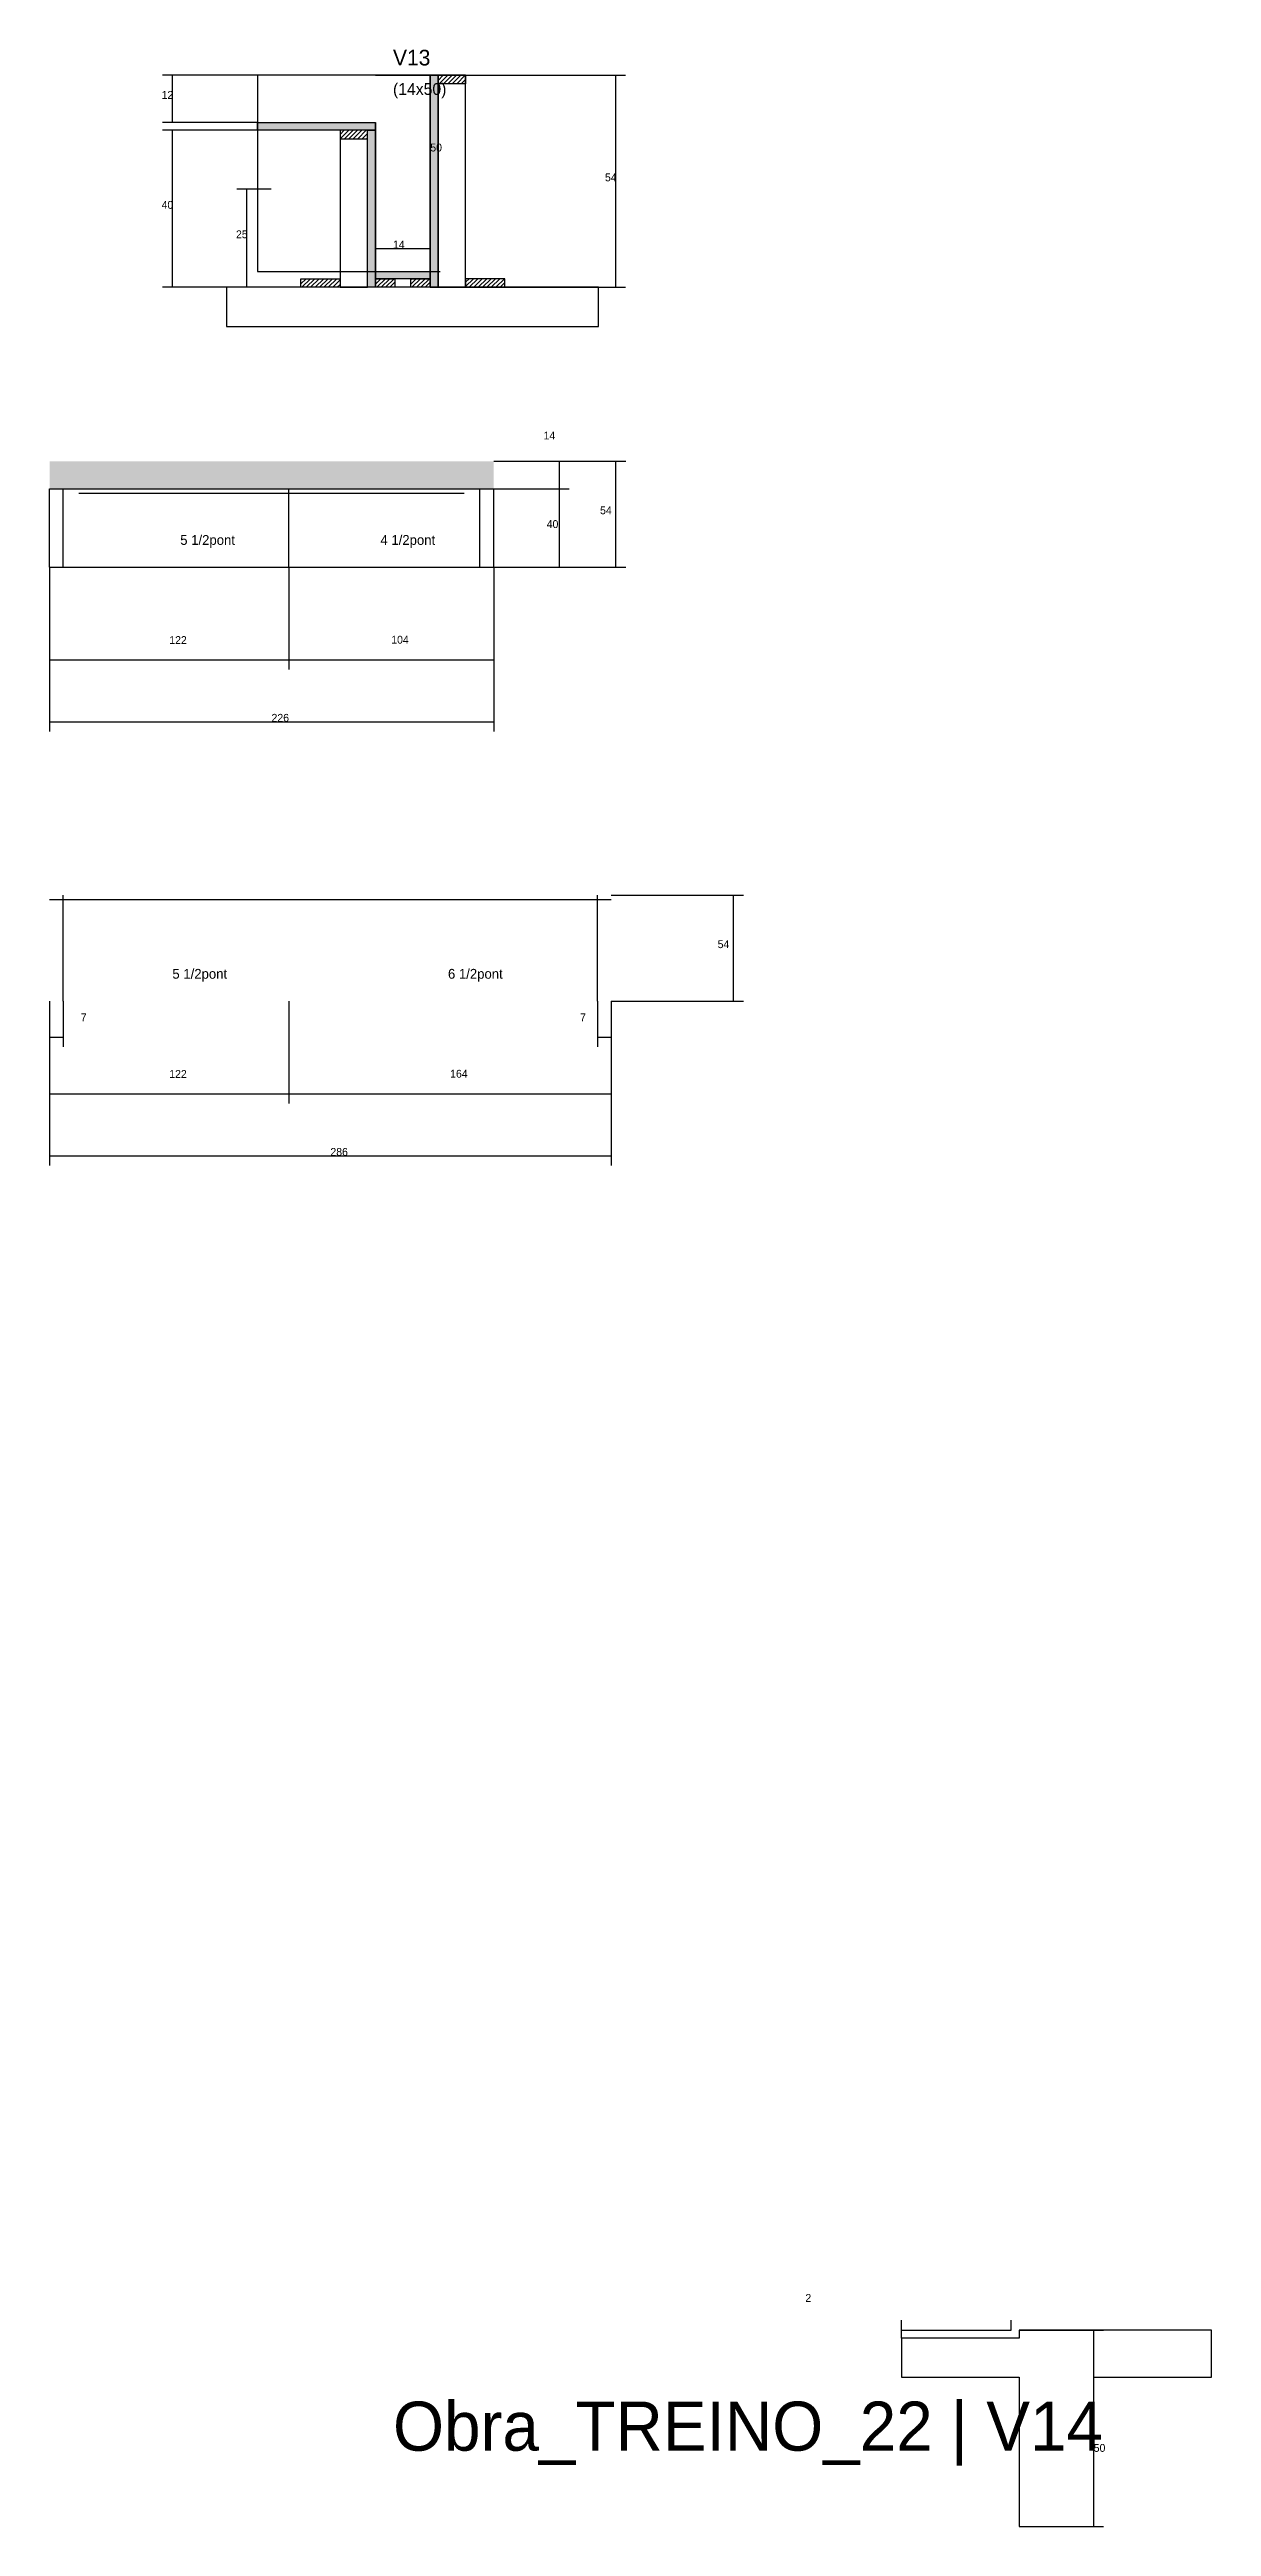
# Model space of a CAD drawing. Header units: metres. Extents: x -2848 to 21926, y -45195 to 1016.
# Drawn here: x 1425 to 2017, y -34249 to -32987 of the extents above; entities that cross this region are included whole.
import ezdxf

# ---------------------------------------------------------------- set-up
doc = ezdxf.new("R2010")
doc.units = ezdxf.units.M
for name, color, linetype in [('CONCRETO', 251, 'Continuous'), ('COTA', 4, 'Continuous'), ('Cota Seção (2x)', 4, 'Continuous'), ('Hachura', 253, 'Continuous'), ('LABEL_ID', 3, 'Continuous'), ('Madeira', 126, 'Continuous'), ('NOMENCLATURA', 7, 'Continuous'), ('Painéis', 200, 'Continuous'), ('SARR_2.2x7', 40, 'Continuous'), ('Texto Seção', 7, 'Continuous')]:
    doc.layers.add(name, color=color, linetype=linetype)

msp = doc.modelspace()

# ---------------------------------------------------------------- texts
at = {"layer": 'COTA'}
for s, p in [('12', (1482.1, -33012)), ('54', (1708, -33054)), ('40', (1482.1, -33068)), ('25', (1520, -33083)), ('14', (1676.7, -33185.5)), ('54', (1705.5, -33223.6)), ('40', (1678.3, -33230.6)), ('122', (1486, -33289.7)), ('104', (1599.1, -33289.5)), ('226', (1538.1, -33329.3)), ('54', (1765.4, -33444.6)), ('7', (1440.9, -33481.9)), ('7', (1695.3, -33481.9)), ('122', (1486, -33510.7)), ('164', (1629.1, -33510.6)), ('286', (1568.1, -33550.4)), ('2', (1810.1, -34134.2))]:
    msp.add_text(s, height=4, dxfattribs=at).set_placement(p)
at = {"layer": 'Cota Seção (2x)'}
for s, p in [('50', (1619, -33038.8)), ('14', (1600, -33088.2)), ('50', (1957, -34210.6))]:
    msp.add_text(s, height=4, dxfattribs=at).set_placement(p)
at = {"layer": 'LABEL_ID'}
msp.add_text('Obra_TREINO_22 | V14', height=25, dxfattribs=at).set_placement((1600, -34210))
at = {"layer": 'NOMENCLATURA'}
for s, p in [('5 1/2pont', (1491.6, -33239.2)), ('4 1/2pont', (1593.6, -33239.2)), ('5 1/2pont', (1487.6, -33460.2)), ('6 1/2pont', (1628, -33460.2))]:
    msp.add_text(s, height=5, dxfattribs=at).set_placement(p)
at = {"layer": 'Texto Seção'}
for s, height, p in [('V13', 8, (1600, -32995)), ('(14x50)', 6, (1600, -33010))]:
    msp.add_text(s, height=height, dxfattribs=at).set_placement(p)

# ---------------------------------------------------------------- hatches: boundary and pattern name
at = {"layer": 'COTA'}
h = msp.add_hatch(dxfattribs=at)
h.set_pattern_fill('AR-CONC', scale=0.03)
h.paths.add_polyline_path([(1651.3, -33196.6), (1425, -33196.6), (1425, -33210.6), (1651.3, -33210.6)])
at = {"layer": 'Hachura'}
h = msp.add_hatch(color=8, dxfattribs=at)
h.dxf.hatch_style = 1
h.paths.add_polyline_path([(1623, -33000), (1619, -33000), (1619, -33000), (1619, -33108), (1619, -33108), (1623, -33108), (1623, -33108), (1623, -33000)])
h = msp.add_hatch(dxfattribs=at)
h.set_pattern_fill('ANSI31', scale=0.5)
h.paths.add_polyline_path([(1637, -33000), (1637, -33004.4), (1637, -33004.4), (1623, -33004.4), (1623, -33004.4), (1623, -33000), (1623, -33000), (1637, -33000)])
h = msp.add_hatch(color=8, dxfattribs=at)
h.dxf.hatch_style = 1
h.paths.add_polyline_path([(1531, -33028), (1531, -33024), (1531, -33024), (1591, -33024), (1591, -33024), (1591, -33028), (1591, -33028), (1531, -33028)])
h = msp.add_hatch(dxfattribs=at)
h.set_pattern_fill('ANSI31', scale=0.5)
h.paths.add_polyline_path([(1573, -33028), (1573, -33032.4), (1573, -33032.4), (1587, -33032.4), (1587, -33032.4), (1587, -33028), (1587, -33028), (1573, -33028)])
h = msp.add_hatch(color=8, dxfattribs=at)
h.dxf.hatch_style = 1
h.paths.add_polyline_path([(1587, -33028), (1591, -33028), (1591, -33028), (1591, -33108), (1591, -33108), (1587, -33108), (1587, -33108), (1587, -33028)])
h = msp.add_hatch(dxfattribs=at)
h.set_pattern_fill('ANSI31', scale=0.5)
h.paths.add_polyline_path([(1553, -33108), (1553, -33103.6), (1553, -33103.6), (1573, -33103.6), (1573, -33103.6), (1573, -33108), (1573, -33108), (1553, -33108)])
h = msp.add_hatch(color=8, dxfattribs=at)
h.dxf.hatch_style = 1
h.paths.add_polyline_path([(1591, -33103.6), (1591, -33100), (1591, -33100), (1619, -33100), (1619, -33100), (1619, -33103.6), (1619, -33103.6), (1591, -33103.6)])
h = msp.add_hatch(dxfattribs=at)
h.set_pattern_fill('ANSI31', scale=0.5)
h.paths.add_polyline_path([(1591, -33108), (1591, -33103.6), (1591, -33103.6), (1601, -33103.6), (1601, -33103.6), (1601, -33108), (1601, -33108), (1591, -33108)])
h = msp.add_hatch(dxfattribs=at)
h.set_pattern_fill('ANSI31', scale=0.5)
h.paths.add_polyline_path([(1609, -33108), (1609, -33103.6), (1609, -33103.6), (1619, -33103.6), (1619, -33103.6), (1619, -33108), (1619, -33108), (1609, -33108)])
h = msp.add_hatch(dxfattribs=at)
h.set_pattern_fill('ANSI31', scale=0.5)
h.paths.add_polyline_path([(1657, -33108), (1657, -33103.6), (1657, -33103.6), (1637, -33103.6), (1637, -33103.6), (1637, -33108), (1637, -33108), (1657, -33108)])

# ---------------------------------------------------------------- linework, layer by layer
at = {"layer": 'CONCRETO'}
for points in [[(1619, -33020), (1619, -33000), (1531, -33000), (1531, -33024), (1591, -33024), (1591, -33100), (1619, -33100), (1619, -33020)], [(1531, -33100), (1619, -33100), (1619, -33000), (1531, -33000)], [(2017, -34148.6), (1919, -34148.6), (1919, -34152.6), (1859, -34152.6), (1859, -34172.6), (1919, -34172.6), (1919, -34248.6), (1957, -34248.6), (1957, -34182.6), (1957, -34172.6), (2017, -34172.6)]]:
    msp.add_lwpolyline(points, close=True, dxfattribs=at)
at = {"layer": 'COTA'}
for p, q in [((1531, -33000), (1482.6, -33000)), ((1487.6, -33024), (1487.6, -33000)), ((1637, -33000), (1718.5, -33000)), ((1713.5, -33108), (1713.5, -33000)), ((1531, -33024), (1482.6, -33024)), ((1531, -33028), (1482.6, -33028)), ((1487.6, -33108), (1487.6, -33028)), ((1538, -33058), (1520.5, -33058)), ((1525.5, -33108), (1525.5, -33058)), ((1553, -33108), (1482.6, -33108)), ((1538, -33108), (1520.5, -33108)), ((1657, -33108), (1718.5, -33108)), ((1651.3, -33196.6), (1689.8, -33196.6)), ((1651.3, -33196.6), (1718.6, -33196.6)), ((1684.8, -33210.6), (1684.8, -33196.6)), ((1713.6, -33250.6), (1713.6, -33196.6)), ((1651.3, -33210.6), (1689.8, -33210.6)), ((1651.3, -33210.6), (1689.8, -33210.6)), ((1684.8, -33250.6), (1684.8, -33210.6)), ((1425, -33250.6), (1425, -33302.7)), ((1425, -33250.6), (1425, -33334.3)), ((1547, -33250.6), (1547, -33302.7)), ((1547, -33250.6), (1547, -33302.7)), ((1651.3, -33250.6), (1689.8, -33250.6)), ((1651.3, -33250.6), (1651.3, -33302.7)), ((1651.3, -33250.6), (1651.3, -33334.3)), ((1651.3, -33250.6), (1718.6, -33250.6)), ((1425, -33297.7), (1547, -33297.7)), ((1547, -33297.7), (1651.3, -33297.7)), ((1425, -33329.3), (1651.3, -33329.3)), ((1711.2, -33417.6), (1778.5, -33417.6)), ((1773.5, -33471.6), (1773.5, -33417.6)), ((1425, -33471.6), (1425, -33523.8)), ((1425, -33471.6), (1425, -33555.4)), ((1425, -33471.6), (1425, -33494.9)), ((1432, -33471.6), (1432, -33494.9)), ((1547, -33471.6), (1547, -33523.8)), ((1547, -33471.6), (1547, -33523.8)), ((1704.2, -33471.6), (1704.2, -33494.9)), ((1711.2, -33471.6), (1711.2, -33523.8)), ((1711.2, -33471.6), (1711.2, -33555.4)), ((1711.2, -33471.6), (1778.5, -33471.6)), ((1711.2, -33471.6), (1711.2, -33494.9)), ((1425, -33489.9), (1432, -33489.9)), ((1704.2, -33489.9), (1711.2, -33489.9)), ((1425, -33518.8), (1547, -33518.8)), ((1547, -33518.8), (1711.2, -33518.8)), ((1425, -33550.4), (1711.2, -33550.4)), ((1859, -34152.6), (1859, -34143.6)), ((1859, -34148.6), (1915, -34148.6)), ((1915, -34148.6), (1915, -34143.6))]:
    msp.add_line(p, q, dxfattribs=at)
at = {"layer": 'Cota Seção (2x)'}
for p, q in [((1591, -33000), (1624, -33000)), ((1619, -33100), (1619, -33000)), ((1591, -33100), (1591, -33083.2)), ((1591, -33088.2), (1619, -33088.2)), ((1619, -33100), (1619, -33083.2)), ((1591, -33100), (1624, -33100)), ((1919, -34148.6), (1962, -34148.6)), ((1957, -34248.6), (1957, -34148.6)), ((1919, -34248.6), (1962, -34248.6))]:
    msp.add_line(p, q, dxfattribs=at)
at = {"layer": 'Madeira'}
for points in [[(1637, -33000), (1637, -33004.4), (1623, -33004.4), (1623, -33000)], [(1637, -33000), (1623, -33000), (1623, -33108), (1637, -33108)], [(1573, -33028), (1573, -33032.4), (1587, -33032.4), (1587, -33028)], [(1573, -33108), (1587, -33108), (1587, -33028), (1573, -33028)], [(1553, -33108), (1553, -33103.6), (1573, -33103.6), (1573, -33108)], [(1591, -33108), (1591, -33103.6), (1601, -33103.6), (1601, -33108)], [(1609, -33108), (1609, -33103.6), (1619, -33103.6), (1619, -33108)], [(1657, -33108), (1657, -33103.6), (1637, -33103.6), (1637, -33108)], [(1515.1, -33128), (1704.7, -33128), (1704.7, -33108), (1515.1, -33108)]]:
    msp.add_lwpolyline(points, close=True, dxfattribs=at)
at = {"layer": 'Painéis'}
for p, q in [((1619, -33108), (1619, -33000)), ((1531, -33024), (1591, -33024)), ((1531, -33028), (1531, -33024)), ((1591, -33028), (1591, -33024)), ((1591, -33108), (1591, -33028)), ((1591, -33100), (1619, -33100)), ((1591, -33103.6), (1591, -33100)), ((1619, -33103.6), (1619, -33100)), ((1425, -33210.6), (1651.3, -33210.6)), ((1425, -33250.6), (1425, -33210.6)), ((1547, -33250.6), (1547, -33210.6)), ((1651.3, -33250.6), (1651.3, -33210.6)), ((1425, -33250.6), (1651.3, -33250.6))]:
    msp.add_line(p, q, dxfattribs=at)
for points in [[(1623, -33000), (1619, -33000), (1619, -33108), (1623, -33108)], [(1531, -33028), (1531, -33024), (1591, -33024), (1591, -33028)], [(1587, -33028), (1591, -33028), (1591, -33108), (1587, -33108)], [(1591, -33103.6), (1591, -33100), (1619, -33100), (1619, -33103.6)]]:
    msp.add_lwpolyline(points, close=True, dxfattribs=at)
at = {"layer": 'SARR_2.2x7'}
for p, q in [((1432, -33250.6), (1432, -33210.6)), ((1440, -33212.8), (1547, -33212.8)), ((1547, -33212.8), (1636.3, -33212.8)), ((1644.3, -33250.6), (1644.3, -33210.6)), ((1425, -33419.8), (1547, -33419.8)), ((1432, -33471.6), (1432, -33417.6)), ((1547, -33419.8), (1711.2, -33419.8)), ((1704.2, -33471.6), (1704.2, -33417.6))]:
    msp.add_line(p, q, dxfattribs=at)

msp.set_redraw_order([(e.dxf.handle, doc.entitydb.next_handle()) for e in msp.query("TEXT MTEXT ATTDEF DIMENSION ARC_DIMENSION")])  # texts and dimensions are drawn at this point

doc.saveas('drawing.dxf')
